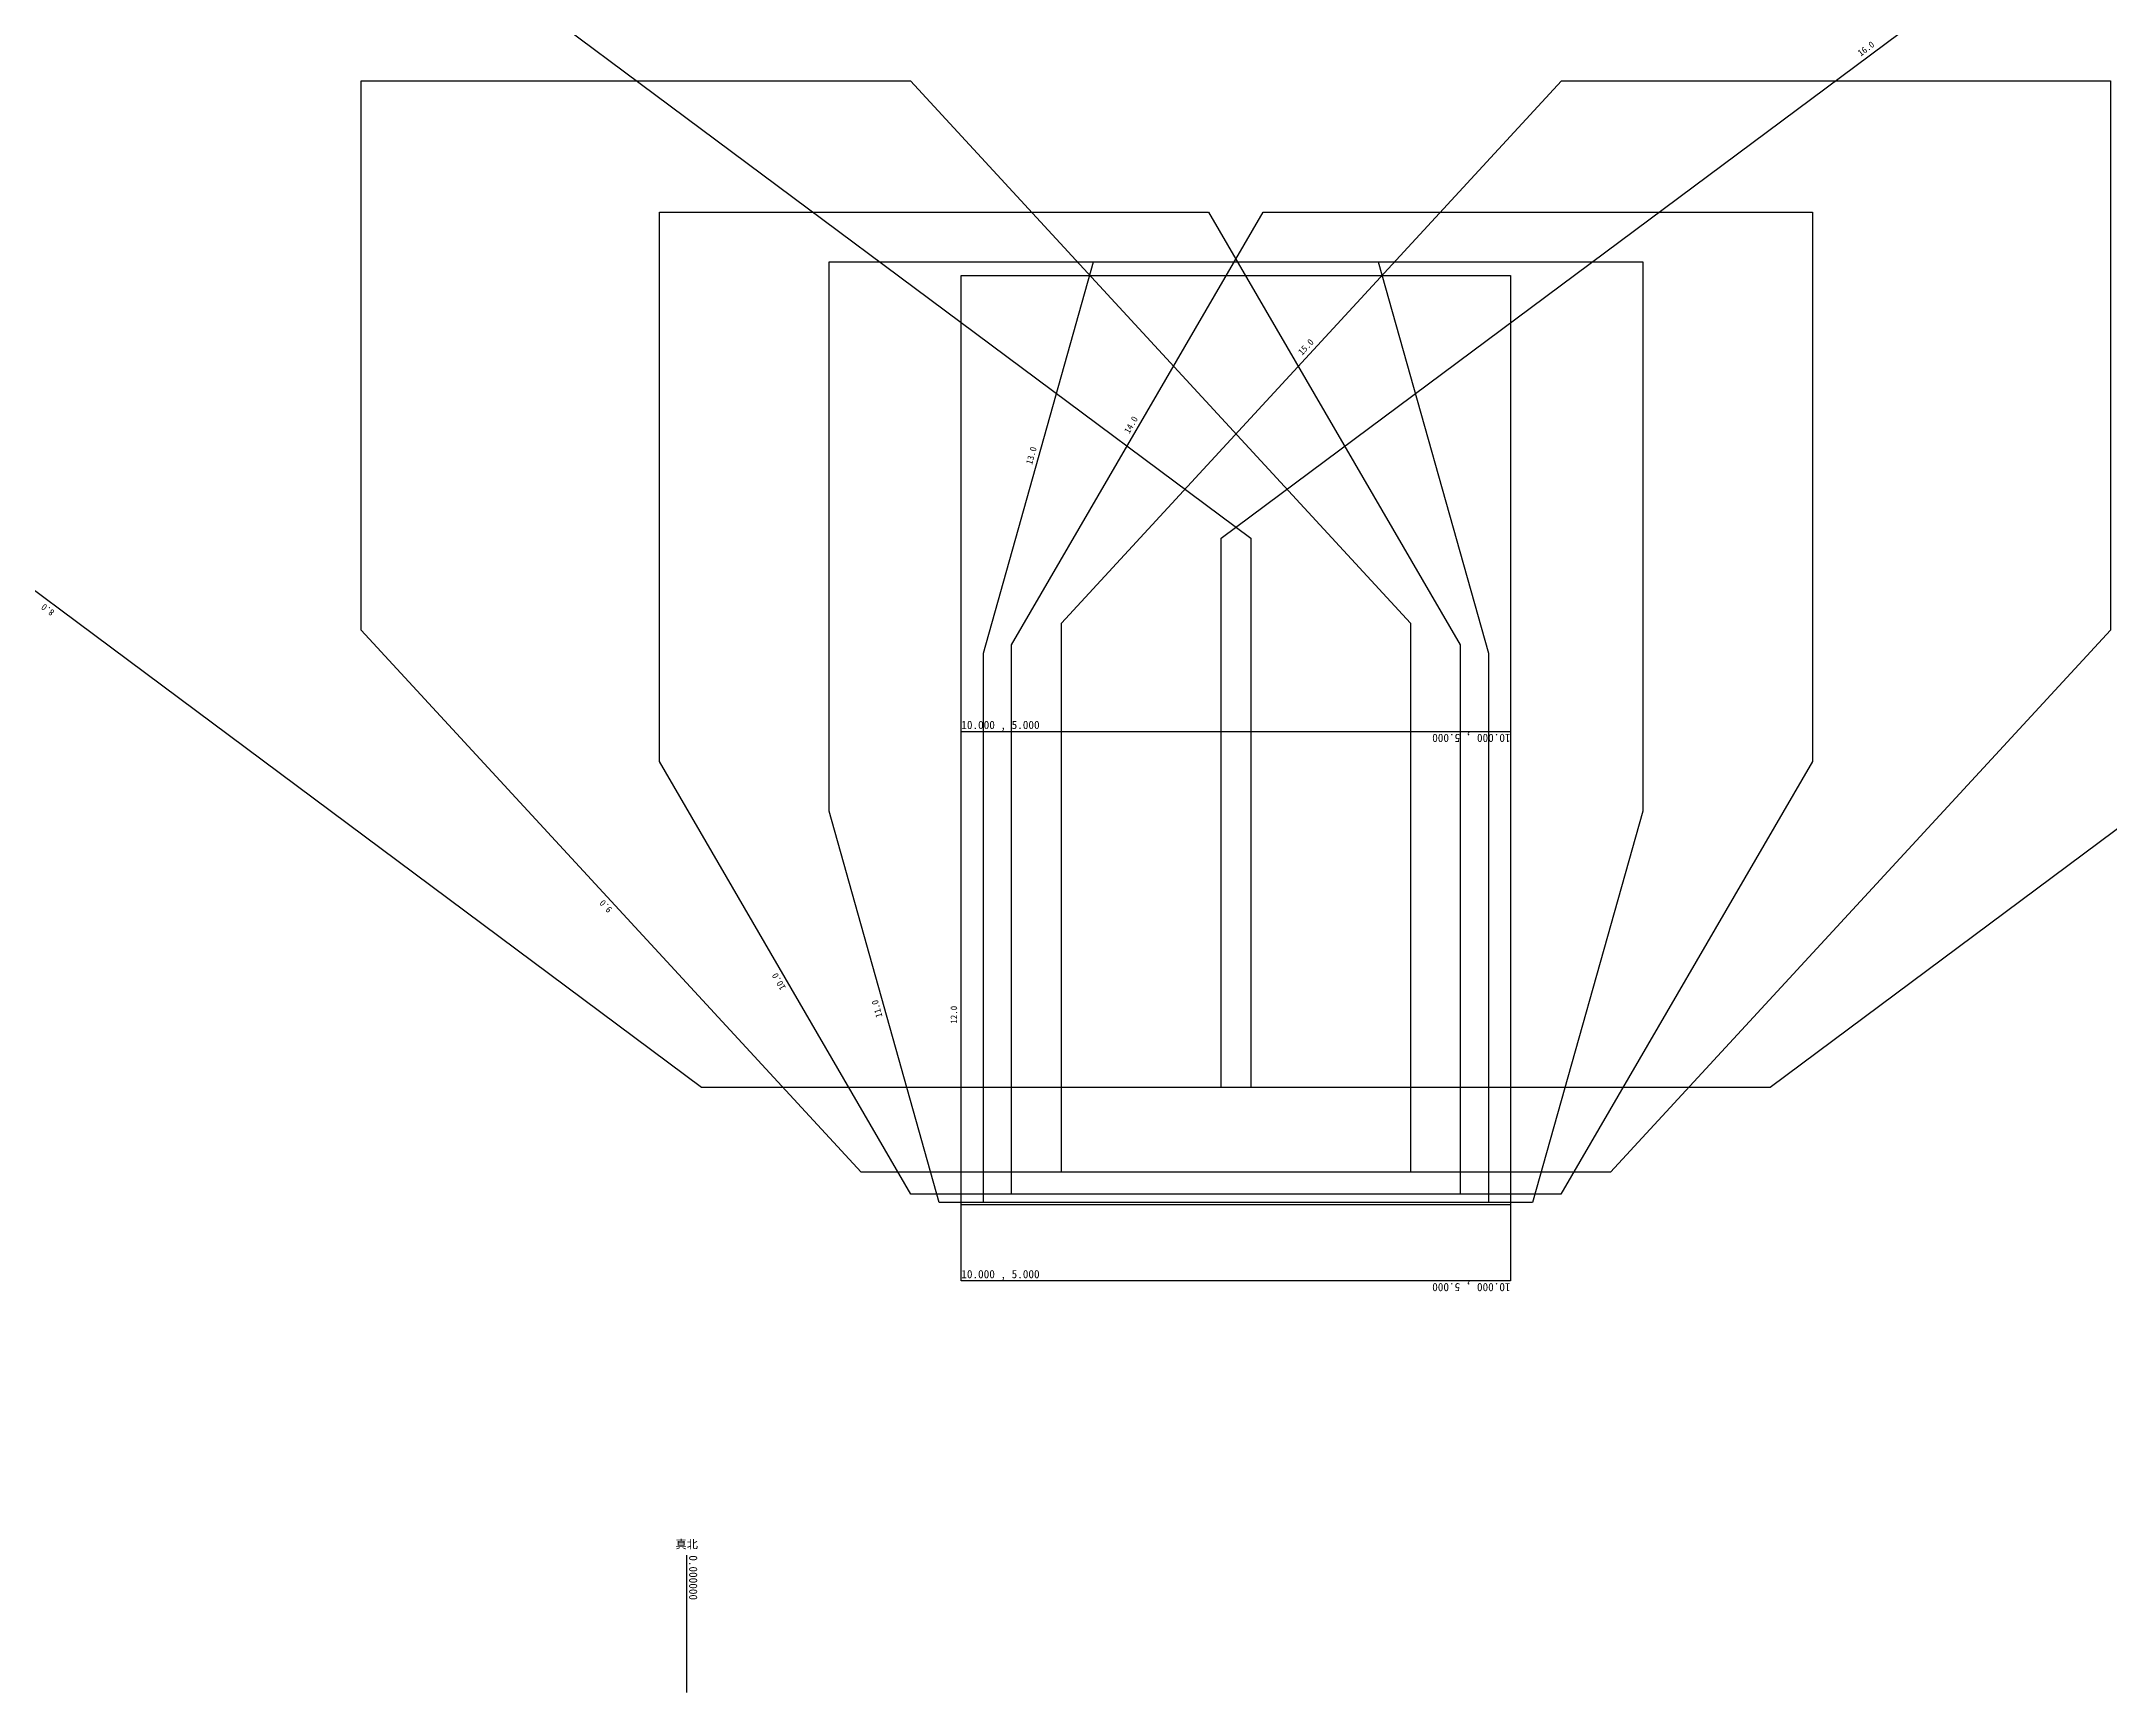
# Model space of a CAD drawing. Units: millimetres at full size, sheet at 1:100. Extents: x -44175 to 37563, y -18796 to 28504.
# Drawn here: x -29938 to 16195, y -18796 to 18019 of the extents above; entities that cross this region are included whole.
import ezdxf
from ezdxf.enums import TextEntityAlignment as Align

# ---------------------------------------------------------------- set-up
doc = ezdxf.new("R2010")
doc.units = ezdxf.units.MM
doc.header["$LTSCALE"] = 100
doc.layers.add('0-0', color=7, linetype='Continuous')
doc.styles.add('ＭＳ ゴシック', font='')
doc.styles.get('ＭＳ ゴシック').set_extended_font_data('MS Gothic')

msp = doc.modelspace()

# ---------------------------------------------------------------- texts
at = {"layer": '0-0', "style": 'ＭＳ ゴシック'}
for s, rotation, p in [('16.0', 36.671, (10650.5, 17645.1)), ('15.0', 47.311, (-1796, 10980.2)), ('14.0', 59.828, (-5645.2, 9238.3)), ('13.0', 74.269, (-7809.4, 8560.5)), ('8.0', 143.329, (-29606.6, 5349.2)), ('9.0', 132.689, (-17168.2, -1295.8)), ('10.0', 120.169, (-13297.5, -3056.9)), ('11.0', 105.74, (-11142.5, -3711.6)), ('12.0', 90, (-9478.1, -3882.8))]:
    msp.add_text(s, height=146.6, rotation=rotation, dxfattribs=at).set_placement(p, align=Align.BOTTOM_LEFT)
at = {"layer": '0-0', "color": 2, "style": 'ＭＳ ゴシック'}
for p in [(-9428.6, 2632.7), (-9428.6, -9612.2)]:
    msp.add_text('10.000 , 5.000', height=183.3, dxfattribs=at).set_placement(p, align=Align.BOTTOM_LEFT)
for p in [(2816.3, 2632.7), (2816.3, -9612.2)]:
    msp.add_text('10.000 , 5.000', height=183.3, rotation=180, dxfattribs=at).set_placement(p, align=Align.BOTTOM_LEFT)
at = {"layer": '0-0', "color": 6, "style": 'ＭＳ ゴシック'}
msp.add_text('真北', height=183.3, dxfattribs=at).set_placement((-15801, -15634.7), align=Align.BOTTOM_LEFT)
msp.add_text('0.000000', height=183.3, rotation=270, dxfattribs=at).set_placement((-15551, -15734.7), align=Align.BOTTOM_LEFT)

# ---------------------------------------------------------------- linework, layer by layer
at = {"layer": '0-0'}
msp.add_line((-15551, -18795.9), (-15551, -15734.7), dxfattribs=at)
for points in [[(-44174.8, 16258.9), (-44174.8, 28504.4), (-31930.3, 28504.4), (-2974.8, 6944.4), (-2974.8, -5301.1)], [(8607.4, -5301.1), (-3637, -5301.1), (-3637, 6944.4), (25318.5, 28504.4)], [(25318.5, 28504.4), (37563, 28504.4), (37563, 16258.9), (8607.4, -5301.1)], [(-22808.1, 4892.2), (-22808.1, 17136.6), (-10562.6, 17136.6), (587.4, 5050), (587.4, -7195.6)], [(5045.2, -7195.6), (-7198.1, -7195.6), (-7198.1, 5050), (3950.8, 17136.6)], [(3950.8, 17136.6), (16195.2, 17136.6), (16195.2, 4892.2), (5045.2, -7195.6)], [(-2974.8, -5301.1), (-15219.2, -5301.1), (-44174.8, 16258.9)], [(-16159.2, 1965.5), (-16159.2, 14210), (-3914.8, 14210), (1695.2, 4562.2), (1695.2, -7683.4)], [(3937.4, -7683.4), (-8305.9, -7683.4), (-8305.9, 4562.2), (-2697, 14210)], [(-2697, 14210), (9547.4, 14210), (9547.4, 1965.5), (3937.4, -7683.4)], [(-12378.1, 856.6), (-12378.1, 13102.2), (-132.6, 13102.2), (2325.2, 4376.6), (2325.2, -7867.8)], [(3307.4, -7867.8), (-8935.9, -7867.8), (-8935.9, 4376.6), (-6478.1, 13102.2)], [(-6478.1, 13102.2), (5765.2, 13102.2), (5765.2, 856.6), (3307.4, -7867.8)], [(-9428.1, 553.3), (-9428.1, 12797.8), (2816.3, 12797.8), (2816.3, 553.3), (2816.3, -7918.9)], [(587.4, -7195.6), (-11658.1, -7195.6), (-22808.1, 4892.2)], [(1695.2, -7683.4), (-10550.3, -7683.4), (-16159.2, 1965.5)], [(2325.2, -7867.8), (-9919.2, -7867.8), (-12378.1, 856.6)], [(2816.3, -7918.9), (-9428.1, -7918.9), (-9428.1, 553.3)]]:
    msp.add_lwpolyline(points, dxfattribs=at)
msp.add_lwpolyline([(-9428.6, 2632.7), (2816.3, 2632.7), (2816.3, -9612.2), (-9428.6, -9612.2)], close=True, dxfattribs=at)

msp.set_redraw_order([(e.dxf.handle, doc.entitydb.next_handle()) for e in msp.query("TEXT MTEXT ATTDEF DIMENSION ARC_DIMENSION")])  # texts and dimensions are drawn at this point

doc.saveas('drawing.dxf')
